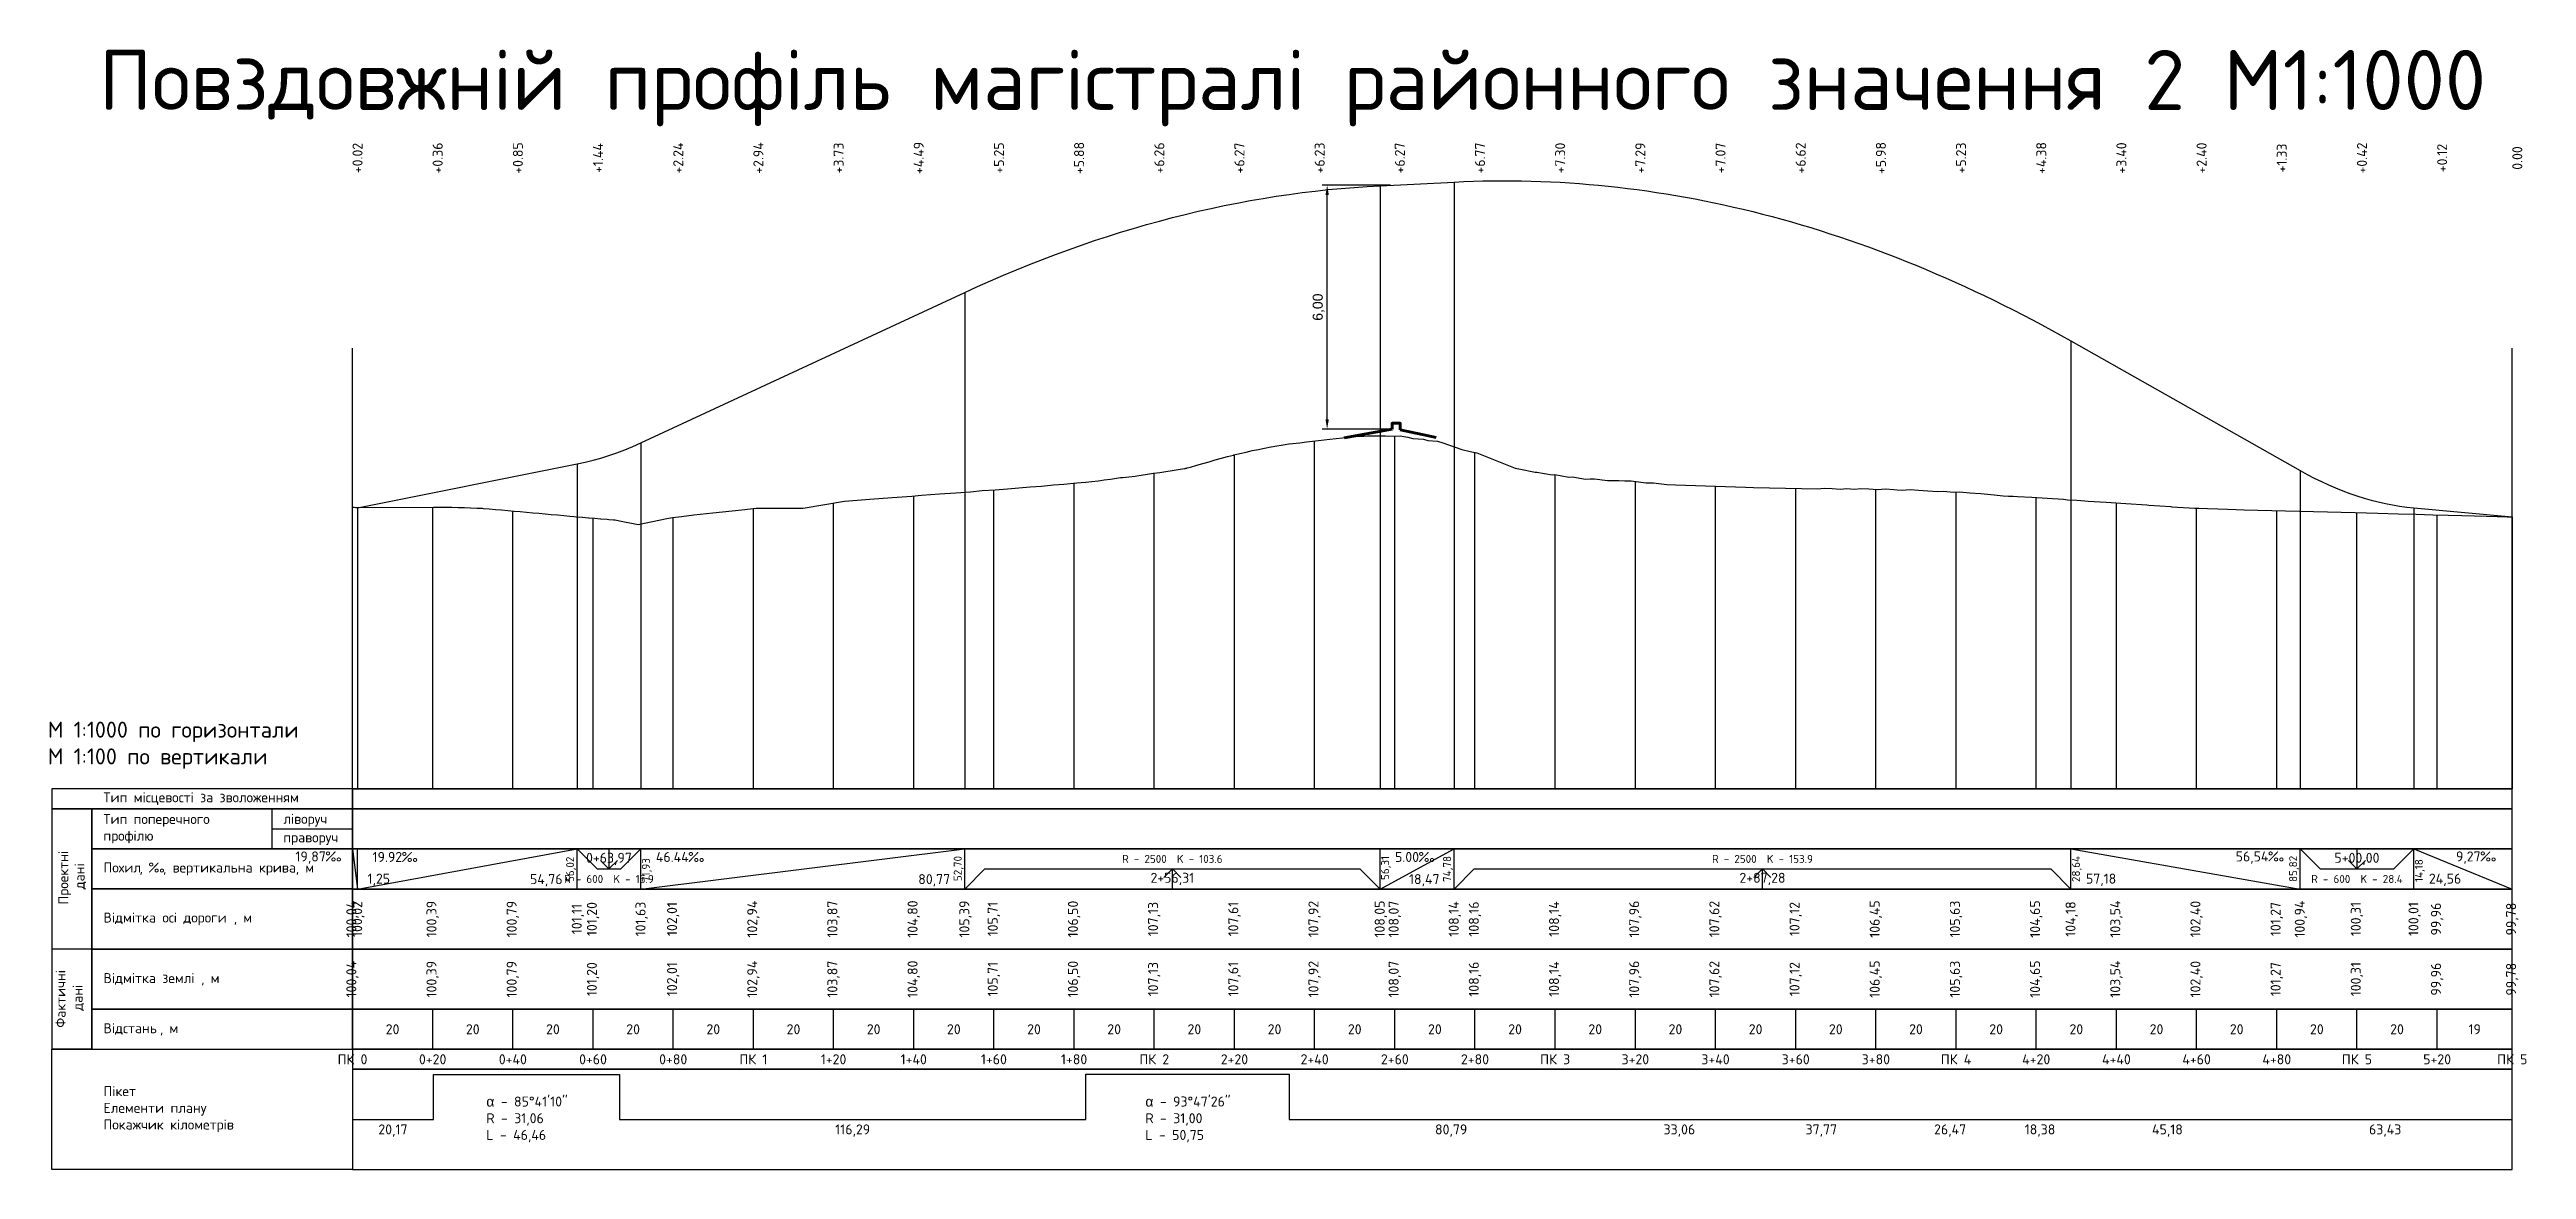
# Model space of a CAD drawing. Header units: metres. Extents: x 3746 to 7161, y 2134 to 3394.
# Drawn here: x 5309 to 5927, y 2203 to 2482 of the extents above; entities that cross this region are included whole.
import ezdxf

# ---------------------------------------------------------------- set-up
doc = ezdxf.new("R2010")
doc.units = ezdxf.units.M
for name, color, linetype in [('C-ROAD-PROF', 92, 'Continuous'), ('C-ROAD-PROF-BAND', 9, 'Continuous'), ('C-ROAD-PROF-BAND-HGEOM', 150, 'Continuous'), ('C-ROAD-PROF-GRID', 150, 'Continuous'), ('C-ROAD-PROF-LABEL', 7, 'Continuous'), ('C-ROAD-PROF-LINE', 1, 'Continuous'), ('вид_есткада-C-ROAD-PROF-TEXT', 7, 'Continuous'), ('ГП_Вид.Профиля', 7, 'Continuous')]:
    doc.layers.add(name, color=color, linetype=linetype)
doc.styles.get("Standard").update_dxf_attribs({"font": 'arial.ttf'})
doc.styles.add('СПДС', font='isocpeur.ttf')
doc.dimstyles.new('ISO-25', dxfattribs={"dimtxt": 2.5, "dimasz": 2.5, "dimexe": 1.25, "dimexo": 0.625, "dimtad": 1, "dimtxsty": 'Standard', "dimcen": 2.5, "dimadec": 0, "dimazin": 0, "dimtfac": 1, "dimtmove": 0, "dimatfit": 3, "dimfxl": 1, "dimarcsym": 0})

msp = doc.modelspace()

# ---------------------------------------------------------------- texts
at = {"style": 'СПДС'}
msp.add_text('Повздовжній профіль магістралі районного значення 2 М1:1000', height=15, dxfattribs=at).set_placement((5321.062, 2466.999))
at = {"layer": 'C-ROAD-PROF-BAND', "color": 1, "linetype": 'Continuous', "lineweight": -3, "char_height": 2.5, "attachment_point": 5, "rotation": 89.999981}
for s, insert in [('{\\fISOCPEUR|b0|i0|c204|p34;+0.02}', (5385.598, 2455.025)), ('{\\fISOCPEUR|b0|i0|c204|p34;+0.36}', (5405.598, 2455.025)), ('{\\fISOCPEUR|b0|i0|c204|p34;+0.85}', (5425.598, 2455.025)), ('{\\fISOCPEUR|b0|i0|c204|p34;+1.44}', (5445.598, 2455.025)), ('{\\fISOCPEUR|b0|i0|c204|p34;+2.24}', (5465.598, 2455.025)), ('{\\fISOCPEUR|b0|i0|c204|p34;+2.94}', (5485.598, 2455.025)), ('{\\fISOCPEUR|b0|i0|c204|p34;+3.73}', (5505.598, 2455.025)), ('{\\fISOCPEUR|b0|i0|c204|p34;+4.49}', (5525.598, 2455.025)), ('{\\fISOCPEUR|b0|i0|c204|p34;+5.25}', (5545.598, 2455.025)), ('{\\fISOCPEUR|b0|i0|c204|p34;+5.88}', (5565.598, 2455.025)), ('{\\fISOCPEUR|b0|i0|c204|p34;+6.26}', (5585.598, 2455.025)), ('{\\fISOCPEUR|b0|i0|c204|p34;+6.27}', (5605.598, 2455.025)), ('{\\fISOCPEUR|b0|i0|c204|p34;+6.23}', (5625.598, 2455.025)), ('{\\fISOCPEUR|b0|i0|c204|p34;+6.27}', (5645.598, 2455.025)), ('{\\fISOCPEUR|b0|i0|c204|p34;+6.77}', (5665.598, 2455.025)), ('{\\fISOCPEUR|b0|i0|c204|p34;+7.30}', (5685.598, 2455.025)), ('{\\fISOCPEUR|b0|i0|c204|p34;+7.29}', (5705.598, 2455.025)), ('{\\fISOCPEUR|b0|i0|c204|p34;+7.07}', (5725.598, 2455.025)), ('{\\fISOCPEUR|b0|i0|c204|p34;+6.62}', (5745.598, 2455.025)), ('{\\fISOCPEUR|b0|i0|c204|p34;+5.98}', (5765.598, 2455.025)), ('{\\fISOCPEUR|b0|i0|c204|p34;+5.23}', (5785.598, 2455.025)), ('{\\fISOCPEUR|b0|i0|c204|p34;+4.38}', (5805.598, 2455.025)), ('{\\fISOCPEUR|b0|i0|c204|p34;+3.40}', (5825.598, 2455.025)), ('{\\fISOCPEUR|b0|i0|c204|p34;+2.40}', (5845.598, 2455.025)), ('{\\fISOCPEUR|b0|i0|c204|p34;+1.33}', (5865.598, 2455.025)), ('{\\fISOCPEUR|b0|i0|c204|p34;+0.42}', (5885.598, 2455.025)), ('{\\fISOCPEUR|b0|i0|c204|p34;+0.12}', (5905.598, 2455.025)), ('{\\fISOCPEUR|b0|i0|c204|p34;0.00}', (5924.342, 2455.025))]:
    msp.add_mtext(s, dxfattribs=dict(at, insert=insert))
at = {"layer": 'C-ROAD-PROF-BAND', "color": 1, "linetype": 'Continuous', "lineweight": -3, "style": 'СПДС'}
for s, insert, char_height, attachment_point in [('19,87‰', (5381.975, 2281.963), 2.5, 3), ('19.92‰', (5389.35, 2281.838), 2.5, 1), ('46.44‰', (5460.028, 2281.838), 2.5, 1), ('R - 2500  K - 103.6', (5588.855, 2280.088), 2, 5), ('5.00‰', (5644.408, 2281.838), 2.5, 1), ('R - 2500  K - 153.9', (5736.061, 2280.088), 2, 5), ('56,54‰', (5866.541, 2281.963), 2.5, 3), ('9,27‰', (5919.467, 2281.963), 2.5, 3), ('1,25', (5388.098, 2273.338), 2.5, 7), ('54,76', (5436.739, 2273.213), 2.5, 9), ('80,77', (5533.428, 2273.213), 2.5, 9), ('2+56,31', (5588.855, 2275.088), 2.5, 5), ('18,47', (5655.507, 2273.213), 2.5, 9), ('2+87,28', (5736.061, 2275.088), 2.5, 5), ('57,18', (5816.741, 2273.338), 2.5, 7), ('24,56', (5902.281, 2273.338), 2.5, 7)]:
    msp.add_mtext(s, dxfattribs=dict(at, insert=insert, char_height=char_height, attachment_point=attachment_point))
for s, insert, char_height, attachment_point, rotation in [('56,02', (5438.864, 2274.338), 2, 4, 90), ('0+63,97', (5448.321, 2280.088), 2.5, 5, 0.004052), ('71,93', (5457.778, 2274.338), 2, 4, 90), ('52,70', (5535.553, 2280.838), 2, 6, 90), ('56,31', (5642.158, 2280.838), 2, 6, 90), ('74,78', (5657.632, 2280.838), 2, 6, 90), ('28,64', (5814.491, 2280.838), 2, 6, 90), ('85,82', (5868.666, 2274.338), 2, 4, 90), ('5+00,00', (5884.348, 2280.088), 2.5, 5, 0.004052), ('R - 600  K - 15.9', (5448.321, 2275.088), 2, 5, 0.004052), ('R - 600  K - 28.4', (5884.349, 2275.088), 2, 5, 0.004052), ('14,18', (5900.031, 2274.338), 2, 4, 90), ('100,04', (5384.348, 2265.088), 2.5, 5, 89.999981), ('100,02', (5387.35, 2265.088), 2.5, 8, 90), ('100,39', (5404.348, 2265.088), 2.5, 5, 89.999981), ('100,79', (5424.348, 2265.088), 2.5, 5, 89.999981), ('101,11', (5442.114, 2265.088), 2.5, 8, 90), ('101,20', (5444.348, 2265.088), 2.5, 5, 89.999981), ('101,63', (5458.028, 2265.088), 2.5, 8, 90), ('102,01', (5464.348, 2265.088), 2.5, 5, 89.999981), ('102,94', (5484.348, 2265.088), 2.5, 5, 89.999981), ('103,87', (5504.348, 2265.088), 2.5, 5, 89.999981), ('104,80', (5524.348, 2265.088), 2.5, 5, 89.999981), ('105,39', (5538.803, 2265.088), 2.5, 8, 90), ('105,71', (5544.348, 2265.088), 2.5, 5, 89.999981), ('106,50', (5564.348, 2265.088), 2.5, 5, 89.999981), ('107,13', (5584.348, 2265.088), 2.5, 5, 89.999981), ('107,61', (5604.348, 2265.088), 2.5, 5, 89.999981), ('107,92', (5624.348, 2265.088), 2.5, 5, 89.999981), ('108,05', (5642.408, 2265.088), 2.5, 8, 90), ('108,07', (5644.348, 2265.088), 2.5, 5, 89.999981), ('108,14', (5660.882, 2265.088), 2.5, 8, 90), ('108,16', (5664.348, 2265.088), 2.5, 5, 89.999981), ('108,14', (5684.348, 2265.088), 2.5, 5, 89.999981), ('107,96', (5704.348, 2265.088), 2.5, 5, 89.999981), ('107,62', (5724.348, 2265.088), 2.5, 5, 89.999981), ('107,12', (5744.348, 2265.088), 2.5, 5, 89.999981), ('106,45', (5764.348, 2265.088), 2.5, 5, 89.999981), ('105,63', (5784.348, 2265.088), 2.5, 5, 89.999981), ('104,65', (5804.348, 2265.088), 2.5, 5, 89.999981), ('104,18', (5814.741, 2265.088), 2.5, 8, 90), ('103,54', (5824.348, 2265.088), 2.5, 5, 89.999981), ('102,40', (5844.348, 2265.088), 2.5, 5, 89.999981), ('101,27', (5864.348, 2265.088), 2.5, 5, 89.999981), ('100,94', (5871.916, 2265.088), 2.5, 8, 90), ('100,31', (5884.348, 2265.088), 2.5, 5, 89.999981), ('100,01', (5900.281, 2265.088), 2.5, 8, 90), ('99,96', (5904.348, 2265.088), 2.5, 5, 89.999981), ('99,78', (5923.092, 2265.088), 2.5, 5, 89.999981)]:
    msp.add_mtext(s, dxfattribs=dict(at, insert=insert, char_height=char_height, attachment_point=attachment_point, rotation=rotation))
at = {"layer": 'C-ROAD-PROF-BAND', "color": 7, "linetype": 'Continuous', "lineweight": -3, "char_height": 2.5, "attachment_point": 5, "rotation": 89.999981, "style": 'СПДС'}
for s, insert in [('100,04', (5384.348, 2250.088)), ('100,39', (5404.348, 2250.088)), ('100,79', (5424.348, 2250.088)), ('101,20', (5444.348, 2250.088)), ('102,01', (5464.348, 2250.088)), ('102,94', (5484.348, 2250.088)), ('103,87', (5504.348, 2250.088)), ('104,80', (5524.348, 2250.088)), ('105,71', (5544.348, 2250.088)), ('106,50', (5564.348, 2250.088)), ('107,13', (5584.348, 2250.088)), ('107,61', (5604.348, 2250.088)), ('107,92', (5624.348, 2250.088)), ('108,07', (5644.348, 2250.088)), ('108,16', (5664.348, 2250.088)), ('108,14', (5684.348, 2250.088)), ('107,96', (5704.348, 2250.088)), ('107,62', (5724.348, 2250.088)), ('107,12', (5744.348, 2250.088)), ('106,45', (5764.348, 2250.088)), ('105,63', (5784.348, 2250.088)), ('104,65', (5804.348, 2250.088)), ('103,54', (5824.348, 2250.088)), ('102,40', (5844.348, 2250.088)), ('101,27', (5864.348, 2250.088)), ('100,31', (5884.348, 2250.088)), ('99,96', (5904.348, 2250.088)), ('99,78', (5923.092, 2250.088))]:
    msp.add_mtext(s, dxfattribs=dict(at, insert=insert))
at = {"layer": 'C-ROAD-PROF-BAND', "color": 7, "linetype": 'Continuous', "lineweight": -3, "char_height": 2.5, "style": 'СПДС'}
for s, insert, attachment_point in [('ПК 0', (5384.348, 2230.088), 5), ('ПК 1', (5484.348, 2230.088), 5), ('ПК 2', (5584.348, 2230.088), 5), ('ПК 3', (5684.348, 2230.088), 5), ('ПК 4', (5784.348, 2230.088), 5), ('ПК 5', (5884.348, 2230.088), 5), ('ПК 5', (5923.092, 2230.088), 5), ('{\\fArial|b0|i0|c204|p32;α} - {\\fISOCPEUR|b0|i0|c204|p34;85°41\'10"}\\PR - 31,06\\PL - 46,46', (5417.732, 2215.088), 4), ('{\\fArial|b0|i0|c204|p32;α} - {\\fISOCPEUR|b0|i0|c204|p34;93°47\'26"}\\PR - 31,00\\PL - 50,75', (5582.124, 2215.088), 4), ('20,17', (5394.432, 2213.838), 2), ('116,29', (5509.116, 2213.838), 2), ('80,79', (5658.402, 2213.838), 2), ('33,06', (5715.324, 2213.838), 2), ('37,77', (5750.737, 2213.838), 2), ('26,47', (5782.86, 2213.838), 2), ('18,38', (5805.288, 2213.838), 2), ('45,18', (5837.07, 2213.838), 2), ('63,43', (5891.377, 2213.838), 2)]:
    msp.add_mtext(s, dxfattribs=dict(at, insert=insert, attachment_point=attachment_point))
at = {"layer": 'C-ROAD-PROF-BAND', "color": 9, "linetype": 'Continuous', "lineweight": -3, "char_height": 2.5, "attachment_point": 5, "style": 'СПДС'}
for s, insert in [('{\\C7;0+20}', (5404.348, 2230.088)), ('{\\C7;0+40}', (5424.348, 2230.088)), ('{\\C7;0+60}', (5444.348, 2230.088)), ('{\\C7;0+80}', (5464.348, 2230.088)), ('{\\C7;1+20}', (5504.348, 2230.088)), ('{\\C7;1+40}', (5524.348, 2230.088)), ('{\\C7;1+60}', (5544.348, 2230.088)), ('{\\C7;1+80}', (5564.348, 2230.088)), ('{\\C7;2+20}', (5604.348, 2230.088)), ('{\\C7;2+40}', (5624.348, 2230.088)), ('{\\C7;2+60}', (5644.348, 2230.088)), ('{\\C7;2+80}', (5664.348, 2230.088)), ('{\\C7;3+20}', (5704.348, 2230.088)), ('{\\C7;3+40}', (5724.348, 2230.088)), ('{\\C7;3+60}', (5744.348, 2230.088)), ('{\\C7;3+80}', (5764.348, 2230.088)), ('{\\C7;4+20}', (5804.348, 2230.088)), ('{\\C7;4+40}', (5824.348, 2230.088)), ('{\\C7;4+60}', (5844.348, 2230.088)), ('{\\C7;4+80}', (5864.348, 2230.088)), ('{\\C7;5+20}', (5904.348, 2230.088))]:
    msp.add_mtext(s, dxfattribs=dict(at, insert=insert))
at = {"layer": 'C-ROAD-PROF-LABEL', "color": 7, "linetype": 'Continuous', "lineweight": -3, "insert": (5308.348, 2302.598), "char_height": 4, "attachment_point": 7, "style": 'СПДС'}
msp.add_mtext('M 1:1000 по горизонтали\\PM 1:100 по вертикали', dxfattribs=at)
at = {"layer": 'вид_есткада-C-ROAD-PROF-TEXT', "color": 7, "linetype": 'Continuous', "lineweight": -3, "char_height": 2.5, "attachment_point": 5, "style": 'СПДС'}
for s, insert in [('20', (5394.348, 2237.588)), ('20', (5414.348, 2237.588)), ('20', (5434.348, 2237.588)), ('20', (5454.348, 2237.588)), ('20', (5474.348, 2237.588)), ('20', (5494.348, 2237.588)), ('20', (5514.348, 2237.588)), ('20', (5534.348, 2237.588)), ('20', (5554.348, 2237.588)), ('20', (5574.348, 2237.588)), ('20', (5594.348, 2237.588)), ('20', (5614.348, 2237.588)), ('20', (5634.348, 2237.588)), ('20', (5654.348, 2237.588)), ('20', (5674.348, 2237.588)), ('20', (5694.348, 2237.588)), ('20', (5714.348, 2237.588)), ('20', (5734.348, 2237.588)), ('20', (5754.348, 2237.588)), ('20', (5774.348, 2237.588)), ('20', (5794.348, 2237.588)), ('20', (5814.348, 2237.588)), ('20', (5834.348, 2237.588)), ('20', (5854.348, 2237.588)), ('20', (5874.348, 2237.588)), ('20', (5894.348, 2237.588)), ('19', (5913.72, 2237.588))]:
    msp.add_mtext(s, dxfattribs=dict(at, insert=insert))

# ---------------------------------------------------------------- blocks, each defined once
blk = doc.blocks.new('Профиль - Форма 5')
blk.add_line((-25, -20), (-25, -10))
for points in [[(-80, -10), (-5, -10), (-5, -5), (-80, -5)], [(-80, -70), (-70, -70), (-70, -10), (-80, -10)], [(-70, -20), (-5, -20), (-5, -10), (-70, -10)], [(-70, -30), (-5, -30), (-5, -20), (-70, -20)], [(-70, -45), (-5, -45), (-5, -30), (-70, -30)], [(-70, -60), (-5, -60), (-5, -45), (-70, -45)], [(-70, -70), (-5, -70), (-5, -60), (-70, -60)], [(-5, -100), (-80, -100), (-80, -70), (-5, -70)]]:
    blk.add_lwpolyline(points, close=True)
for points in [[(-25, -15), (-5, -15)], [(-70, -45), (-80, -45)], [(-70, -70), (-80, -70)]]:
    blk.add_lwpolyline(points)
at = {"style": 'СПДС'}
for s, p in [('Тип місцевості за зволоженням', (-67.13, -8.38)), ('Тип поперечного', (-67.13, -13.79)), ('ліворуч', (-22.25, -13.75)), ('профілю', (-67.13, -17.96)), ('праворуч', (-22.25, -18.38)), ('Похил', (-67.13, -25.9)), ('‰', (-55.76, -25.9)), ('вертикальна крива', (-49.89, -25.9)), ('м', (-16.78, -25.9)), (', ', (-58.13, -25.9)), (', ', (-52.27, -25.9)), (', ', (-19.16, -25.9)), ('Відмітка осі дороги', (-67.13, -38.38)), ('м', (-32.26, -38.38)), (', ', (-34.63, -38.38)), ('Відмітка землі', (-67.13, -53.5)), (', ', (-42.76, -53.5)), ('м', (-40.38, -53.5)), ('Відстань', (-67.13, -66)), (', ', (-53.05, -66)), ('м', (-50.68, -66)), ('Пікет', (-67.13, -81.71)), ('Елементи плану', (-67.13, -85.88)), ('Покажчик кілометрів', (-67.13, -90.04))]:
    blk.add_text(s, height=2.5, dxfattribs=at).set_placement(p)
for s, p in [('Проектні ', (-75.89, -33.89)), ('дані', (-71.84, -30.09)), ('Фактичні', (-76.58, -64.63)), ('дані', (-72.33, -60.41))]:
    blk.add_text(s, height=2.5, rotation=90, dxfattribs=at).set_placement(p)
blk = doc.blocks.new('*D4')
at = {"color": 0, "lineweight": -2, "transparency": 16777216}
for p, q in [((5643.26, 2448.27), (5626.22, 2448.27)), ((5627.47, 2389.84), (5627.47, 2445.77)), ((5643.06, 2387.34), (5626.22, 2387.34))]:
    blk.add_line(p, q, dxfattribs=at)
at = {"color": 0, "transparency": 16777216}
for points in [[(5627.06, 2445.77), (5627.89, 2445.77), (5627.47, 2448.27)], [(5627.06, 2389.84), (5627.89, 2389.84), (5627.47, 2387.34)]]:
    blk.add_solid(points, dxfattribs=at)
at = {"layer": 'Defpoints', "color": 0, "transparency": 16777216}
for p in [(5627.47, 2448.27), (5643.88, 2448.27), (5643.68, 2387.34)]:
    blk.add_point(p, dxfattribs=at)
at = {"color": 0, "transparency": 16777216, "insert": (5625.35, 2417.8), "char_height": 2.5, "attachment_point": 5, "rotation": 90}
blk.add_mtext('6,00', dxfattribs=at)

# ---------------------------------------------------------------- dimensions: what is measured, and where the dimension line sits
dim = msp.add_linear_dim(base=(5627.475, 2448.265), p1=(5643.684, 2387.337), p2=(5643.88, 2448.265), angle=90, text='6,00', dimstyle='ISO-25')
dim.commit()
dim.dimension.update_dxf_attribs({"geometry": '*D4', "text_midpoint": (5625.347, 2417.801)})

# ---------------------------------------------------------------- linework, layer by layer
at = {"layer": 'C-ROAD-PROF', "color": 92, "linetype": 'Continuous', "lineweight": -3}
msp.add_line((5384.348, 2297.598), (5384.348, 2407.598), dxfattribs=at)
at = {"layer": 'C-ROAD-PROF', "color": 7, "linetype": 'Continuous', "lineweight": -3, "ltscale": 2, "flags": 128}
msp.add_lwpolyline([(5384.348, 2367.781), (5404.515, 2367.909), (5406.064, 2367.897), (5407.612, 2367.878), (5409.161, 2367.852), (5410.709, 2367.818), (5412.258, 2367.776), (5413.806, 2367.727), (5415.355, 2367.671), (5416.085, 2367.642), (5416.113, 2367.64), (5416.667, 2367.598), (5416.903, 2367.579), (5418.452, 2367.452), (5420, 2367.322), (5421.549, 2367.189), (5423.097, 2367.054), (5424.646, 2366.917), (5426.195, 2366.778), (5427.743, 2366.638), (5429.292, 2366.496), (5430.84, 2366.354), (5432.389, 2366.212), (5433.937, 2366.07), (5435.486, 2365.928), (5437.034, 2365.787), (5438.583, 2365.647), (5439.598, 2365.556), (5440.131, 2365.508), (5441.68, 2365.372), (5443.228, 2365.237), (5443.405, 2365.222), (5444.777, 2365.111), (5446.25, 2364.995), (5446.325, 2364.989), (5447.874, 2364.871), (5448.261, 2364.843), (5449.422, 2364.763), (5449.843, 2364.736), (5450.971, 2364.513), (5455.614, 2363.598), (5462.762, 2365.093), (5464.197, 2365.316), (5466.429, 2365.592), (5469.515, 2365.972), (5474.212, 2366.477), (5481.442, 2367.253), (5485.053, 2367.598), (5485.409, 2367.6), (5487.967, 2367.615), (5488.098, 2367.616), (5492.284, 2367.641), (5492.589, 2367.644), (5492.913, 2367.648), (5496.73, 2367.672), (5507.085, 2369.379), (5513.357, 2369.861), (5518.946, 2370.273), (5523.859, 2370.611), (5526.265, 2370.87), (5530.798, 2371.191), (5534.825, 2371.466), (5538.531, 2371.702), (5541.379, 2372.037), (5544.675, 2372.244), (5547.734, 2372.437), (5550.58, 2372.742), (5553.351, 2372.921), (5556.221, 2373.088), (5559.224, 2373.429), (5561.767, 2373.582), (5565.007, 2373.962), (5567.211, 2374.098), (5567.262, 2374.105), (5568.8, 2374.295), (5570.337, 2374.492), (5570.897, 2374.566), (5571.875, 2374.694), (5573.413, 2374.902), (5574.951, 2375.114), (5575.954, 2375.255), (5576.488, 2375.309), (5578.026, 2375.473), (5578.041, 2375.475), (5579.564, 2375.645), (5579.959, 2375.692), (5581.102, 2375.862), (5582.639, 2376.094), (5584.177, 2376.329), (5585.715, 2376.566), (5587.253, 2376.805), (5588.79, 2377.044), (5590.328, 2377.284), (5591.866, 2377.523), (5592.144, 2377.566), (5592.251, 2377.582), (5592.351, 2377.598), (5592.433, 2377.622), (5592.568, 2377.662), (5593.404, 2377.906), (5594.941, 2378.353), (5596.479, 2378.796), (5598.017, 2379.234), (5599.555, 2379.666), (5601.092, 2380.091), (5602.63, 2380.507), (5604.086, 2380.893), (5604.168, 2380.913), (5605.706, 2381.284), (5607.243, 2381.642), (5608.216, 2381.859), (5608.781, 2381.986), (5610.319, 2382.315), (5610.673, 2382.388), (5611.857, 2382.629), (5613.394, 2382.927), (5613.507, 2382.947), (5614.932, 2383.207), (5615.974, 2383.384), (5616.47, 2383.469), (5617.946, 2383.703), (5618.008, 2383.709), (5620.694, 2383.978), (5622.352, 2384.225), (5625.321, 2384.516), (5626.727, 2384.721), (5628.177, 2384.866), (5631.258, 2385.16), (5634.599, 2385.479), (5635.701, 2385.589), (5636.633, 2385.633), (5637.497, 2385.654), (5638.355, 2385.646), (5641.231, 2385.716), (5642.03, 2385.666), (5642.887, 2385.579), (5645.705, 2385.655), (5646.573, 2385.537), (5647.597, 2385.316), (5648.866, 2385.043), (5651.474, 2384.834), (5652.567, 2384.523), (5654.994, 2384.313), (5656.307, 2383.91), (5657.989, 2383.394), (5661.087, 2382.298), (5663.148, 2381.808), (5664.82, 2381.411), (5668.977, 2379.749), (5674.361, 2377.598), (5675.195, 2377.42), (5675.269, 2377.422), (5679.39, 2376.622), (5679.794, 2376.641), (5683.589, 2375.972), (5684.264, 2376.001), (5687.74, 2375.393), (5688.656, 2375.428), (5691.899, 2374.908), (5693.043, 2374.941), (5694.163, 2374.962), (5697.414, 2374.512), (5698.784, 2374.519), (5698.796, 2374.519), (5700.192, 2374.505), (5701.718, 2374.466), (5703.287, 2374.416), (5706.962, 2373.991), (5708.84, 2373.92), (5712.237, 2373.542), (5714.345, 2373.466), (5731.852, 2372.864), (5733.786, 2372.806), (5749.802, 2372.478), (5751.44, 2372.596), (5753.424, 2372.513), (5755.481, 2372.411), (5757.041, 2372.536), (5759.042, 2372.416), (5760.596, 2372.548), (5762.602, 2372.422), (5764.711, 2372.29), (5766.772, 2372.439), (5768.787, 2372.279), (5769.623, 2372.212), (5770.929, 2372.119), (5772.867, 2372.295), (5774.998, 2372.132), (5777.265, 2371.959), (5779.68, 2371.775), (5781.245, 2371.839), (5783.724, 2371.641), (5785.236, 2371.706), (5787.785, 2371.493), (5790.525, 2371.264), (5793.869, 2370.948), (5796.097, 2370.738), (5797.465, 2370.654), (5798.585, 2370.62), (5799.68, 2370.586), (5803.262, 2370.361), (5807.081, 2370.121), (5811.162, 2369.866), (5812.148, 2369.751), (5814.478, 2369.608), (5816.451, 2369.489), (5817.281, 2369.396), (5821.796, 2369.129), (5826.67, 2368.807), (5831.929, 2368.459), (5832.424, 2368.389), (5837.925, 2368.041), (5838.179, 2368.007), (5843.899, 2367.661), (5843.925, 2367.657), (5844.929, 2367.598), (5847.102, 2367.536), (5849.641, 2367.463), (5852.087, 2367.394), (5854.18, 2367.321), (5856.195, 2367.251), (5859.662, 2367.158), (5883.912, 2366.532), (5889.536, 2366.375), (5894.588, 2366.234), (5899.15, 2366.106), (5903.29, 2365.99), (5907.065, 2365.884), (5910.521, 2365.788), (5913.696, 2365.699), (5916.624, 2365.617), (5919.332, 2365.541), (5921.844, 2365.471)], dxfattribs=at)
at = {"layer": 'C-ROAD-PROF', "color": 5, "linetype": 'Continuous', "lineweight": 100, "ltscale": 2, "flags": 128}
for points in [[(5631.702, 2385.18), (5639.569, 2386.596), (5643.684, 2387.337)], [(5643.684, 2387.337), (5643.684, 2388.837), (5645.689, 2388.837), (5645.689, 2387.208)], [(5645.689, 2387.208), (5651.206, 2385.999), (5654.629, 2385.249)]]:
    msp.add_lwpolyline(points, dxfattribs=at)
at = {"layer": 'C-ROAD-PROF', "color": 92, "linetype": 'Continuous', "lineweight": -3, "ltscale": 2, "flags": 128}
for points in [[(5384.348, 2368.003), (5385.6, 2367.754)], [(5921.844, 2365.471), (5923.092, 2365.436), (5923.092, 2365.436)]]:
    msp.add_lwpolyline(points, dxfattribs=at)
at = {"layer": 'C-ROAD-PROF-BAND', "color": 7, "linetype": 'Continuous', "lineweight": -3}
for p, q in [((5384.348, 2272.588), (5384.348, 2282.588)), ((5385.6, 2272.588), (5385.6, 2282.588)), ((5440.364, 2272.588), (5440.364, 2282.588)), ((5456.278, 2272.588), (5456.278, 2282.588)), ((5537.053, 2272.588), (5537.053, 2282.588)), ((5640.658, 2272.588), (5640.658, 2282.588)), ((5659.132, 2272.588), (5659.132, 2282.588)), ((5812.991, 2272.588), (5812.991, 2282.588)), ((5870.166, 2272.588), (5870.166, 2282.588)), ((5898.531, 2272.588), (5898.531, 2282.588)), ((5384.348, 2232.588), (5384.348, 2242.588)), ((5404.348, 2232.588), (5404.348, 2242.588)), ((5424.348, 2232.588), (5424.348, 2242.588)), ((5444.348, 2232.588), (5444.348, 2242.588)), ((5464.348, 2232.588), (5464.348, 2242.588)), ((5484.348, 2232.588), (5484.348, 2242.588)), ((5504.348, 2232.588), (5504.348, 2242.588)), ((5524.348, 2232.588), (5524.348, 2242.588)), ((5544.348, 2232.588), (5544.348, 2242.588)), ((5564.348, 2232.588), (5564.348, 2242.588)), ((5584.348, 2232.588), (5584.348, 2242.588)), ((5604.348, 2232.588), (5604.348, 2242.588)), ((5624.348, 2232.588), (5624.348, 2242.588)), ((5644.348, 2232.588), (5644.348, 2242.588)), ((5664.348, 2232.588), (5664.348, 2242.588)), ((5684.348, 2232.588), (5684.348, 2242.588)), ((5704.348, 2232.588), (5704.348, 2242.588)), ((5724.348, 2232.588), (5724.348, 2242.588)), ((5744.348, 2232.588), (5744.348, 2242.588)), ((5764.348, 2232.588), (5764.348, 2242.588)), ((5784.348, 2232.588), (5784.348, 2242.588)), ((5804.348, 2232.588), (5804.348, 2242.588)), ((5824.348, 2232.588), (5824.348, 2242.588)), ((5844.348, 2232.588), (5844.348, 2242.588)), ((5864.348, 2232.588), (5864.348, 2242.588)), ((5884.348, 2232.588), (5884.348, 2242.588)), ((5904.348, 2232.588), (5904.348, 2242.588)), ((5923.092, 2232.588), (5923.092, 2242.588))]:
    msp.add_line(p, q, dxfattribs=at)
at = {"layer": 'C-ROAD-PROF-BAND', "color": 1, "linetype": 'Continuous', "lineweight": -3}
for p, q in [((5384.348, 2282.588), (5385.6, 2272.588)), ((5385.6, 2272.588), (5440.364, 2282.588)), ((5440.364, 2282.588), (5445.364, 2277.588)), ((5448.321, 2282.588), (5448.321, 2277.589)), ((5456.278, 2282.588), (5451.279, 2277.589)), ((5456.278, 2272.588), (5537.053, 2282.588)), ((5640.658, 2272.588), (5659.132, 2282.588)), ((5812.991, 2282.588), (5870.166, 2272.588)), ((5870.166, 2282.588), (5875.166, 2277.588)), ((5884.348, 2282.588), (5884.349, 2277.589)), ((5898.531, 2282.588), (5893.531, 2277.589)), ((5898.531, 2282.588), (5923.092, 2272.588)), ((5445.364, 2277.588), (5451.279, 2277.589)), ((5448.321, 2277.589), (5446.2, 2279.71)), ((5448.321, 2277.589), (5450.442, 2279.71)), ((5537.053, 2272.588), (5542.053, 2277.588)), ((5542.053, 2277.588), (5635.658, 2277.588)), ((5588.855, 2277.588), (5586.734, 2275.467)), ((5588.855, 2272.588), (5588.855, 2277.588)), ((5588.855, 2277.588), (5590.976, 2275.467)), ((5640.658, 2272.588), (5635.658, 2277.588)), ((5659.132, 2272.588), (5664.132, 2277.588)), ((5664.132, 2277.588), (5807.991, 2277.588)), ((5736.061, 2277.588), (5733.94, 2275.467)), ((5736.061, 2272.588), (5736.061, 2277.588)), ((5736.061, 2277.588), (5738.182, 2275.467)), ((5812.991, 2272.588), (5807.991, 2277.588)), ((5875.166, 2277.588), (5893.531, 2277.589)), ((5884.349, 2277.589), (5882.227, 2279.71)), ((5884.349, 2277.589), (5886.47, 2279.71))]:
    msp.add_line(p, q, dxfattribs=at)
at = {"layer": 'C-ROAD-PROF-BAND', "color": 7, "linetype": 'Continuous', "lineweight": -3}
for points in [[(5384.348, 2292.588), (5923.092, 2292.588), (5923.092, 2297.588), (5384.348, 2297.588)], [(5384.348, 2282.588), (5923.092, 2282.588), (5923.092, 2292.588), (5384.348, 2292.588)], [(5384.348, 2272.588), (5923.092, 2272.588), (5923.092, 2282.588), (5384.348, 2282.588)], [(5384.348, 2257.588), (5923.092, 2257.588), (5923.092, 2272.588), (5384.348, 2272.588)], [(5384.348, 2242.588), (5923.092, 2242.588), (5923.092, 2257.588), (5384.348, 2257.588)], [(5384.348, 2232.588), (5923.092, 2232.588), (5923.092, 2242.588), (5384.348, 2242.588)], [(5384.348, 2227.588), (5923.092, 2227.588), (5923.092, 2232.588), (5384.348, 2232.588)], [(5384.348, 2202.588), (5923.092, 2202.588), (5923.092, 2227.588), (5384.348, 2227.588)]]:
    msp.add_3dface(points, dxfattribs=at)
at = {"layer": 'C-ROAD-PROF-BAND-HGEOM', "color": 7, "linetype": 'Continuous', "lineweight": -3}
for p, q in [((5404.515, 2215.088), (5404.515, 2226.315)), ((5404.515, 2226.315), (5450.971, 2226.315)), ((5450.971, 2226.315), (5450.971, 2215.088)), ((5567.262, 2215.088), (5567.262, 2226.338)), ((5567.262, 2226.338), (5618.008, 2226.338)), ((5618.008, 2226.338), (5618.008, 2215.088)), ((5384.348, 2215.088), (5404.515, 2215.088)), ((5450.971, 2215.088), (5567.262, 2215.088)), ((5618.008, 2215.088), (5923.092, 2215.088))]:
    msp.add_line(p, q, dxfattribs=at)
at = {"layer": 'C-ROAD-PROF-GRID', "color": 150, "linetype": 'Continuous', "lineweight": -3}
for p, q in [((5644.348, 2297.598), (5644.348, 2385.618)), ((5604.348, 2297.598), (5604.348, 2380.957)), ((5624.348, 2297.598), (5624.348, 2384.421)), ((5664.348, 2297.598), (5664.348, 2381.523)), ((5564.348, 2297.598), (5564.348, 2373.885)), ((5584.348, 2297.598), (5584.348, 2376.356)), ((5684.348, 2297.598), (5684.348, 2375.986)), ((5704.348, 2297.598), (5704.348, 2374.293)), ((5724.348, 2297.598), (5724.348, 2373.122)), ((5744.348, 2297.598), (5744.348, 2372.589)), ((5384.348, 2297.598), (5384.348, 2367.781)), ((5404.348, 2297.598), (5404.348, 2367.908)), ((5424.348, 2297.598), (5424.348, 2366.943)), ((5484.348, 2297.598), (5484.348, 2367.531)), ((5504.348, 2297.598), (5504.348, 2368.928)), ((5524.348, 2297.598), (5524.348, 2370.664)), ((5544.348, 2297.598), (5544.348, 2372.224)), ((5764.348, 2297.598), (5764.348, 2372.313)), ((5784.348, 2297.598), (5784.348, 2371.668)), ((5804.348, 2297.598), (5804.348, 2370.293)), ((5824.348, 2297.598), (5824.348, 2368.96)), ((5844.348, 2297.598), (5844.348, 2367.632)), ((5864.348, 2297.598), (5864.348, 2367.037)), ((5884.348, 2297.598), (5884.348, 2366.52)), ((5444.348, 2297.598), (5444.348, 2365.146)), ((5464.348, 2297.598), (5464.348, 2365.335)), ((5904.348, 2297.598), (5904.348, 2365.96)), ((5923.092, 2297.598), (5923.092, 2365.436))]:
    msp.add_line(p, q, dxfattribs=at)
at = {"layer": 'C-ROAD-PROF-LABEL', "color": 1, "linetype": 'Continuous', "lineweight": -3}
for p, q in [((5640.658, 2448.104), (5640.658, 2297.598)), ((5659.132, 2449.028), (5659.132, 2297.598)), ((5537.053, 2421.456), (5537.053, 2297.598)), ((5812.991, 2409.375), (5812.991, 2297.598)), ((5456.278, 2383.942), (5456.278, 2297.598)), ((5440.364, 2378.662), (5440.364, 2297.598)), ((5870.166, 2377.046), (5870.166, 2297.598)), ((5385.6, 2367.754), (5385.6, 2297.598)), ((5898.531, 2367.713), (5898.531, 2297.598)), ((5923.092, 2365.436), (5923.092, 2297.598))]:
    msp.add_line(p, q, dxfattribs=at)
at = {"layer": 'C-ROAD-PROF-LABEL', "color": 7, "linetype": 'Continuous', "lineweight": -3}
for p, q in [((5923.092, 2297.598), (5923.092, 2407.598)), ((5384.348, 2297.598), (5923.092, 2297.598))]:
    msp.add_line(p, q, dxfattribs=at)
at = {"layer": 'C-ROAD-PROF-LINE', "color": 1, "linetype": 'Continuous', "lineweight": 30, "ltscale": 2, "flags": 128}
for points in [[(5537.053, 2421.456), (5540.29, 2422.938), (5543.528, 2424.379), (5546.766, 2425.778), (5550.003, 2427.135), (5553.241, 2428.45), (5556.479, 2429.723), (5559.716, 2430.954), (5562.954, 2432.143), (5566.192, 2433.29), (5569.429, 2434.396), (5572.667, 2435.459), (5575.904, 2436.48), (5579.142, 2437.46), (5582.38, 2438.397), (5585.617, 2439.293), (5588.855, 2440.147), (5592.093, 2440.959), (5595.33, 2441.728), (5598.568, 2442.456), (5601.806, 2443.142), (5605.043, 2443.786), (5608.281, 2444.389), (5611.519, 2444.949), (5614.756, 2445.467), (5617.994, 2445.943), (5621.232, 2446.378), (5624.469, 2446.77), (5627.707, 2447.121), (5630.945, 2447.43), (5634.182, 2447.696), (5637.42, 2447.921), (5640.658, 2448.104)], [(5640.658, 2448.104), (5659.132, 2449.028)], [(5659.132, 2449.028), (5661.536, 2449.136), (5663.94, 2449.222), (5666.344, 2449.284), (5668.748, 2449.323), (5671.152, 2449.34), (5673.556, 2449.333), (5675.96, 2449.303), (5678.364, 2449.249), (5680.768, 2449.173), (5683.172, 2449.074), (5685.576, 2448.951), (5687.98, 2448.806), (5690.384, 2448.637), (5692.788, 2448.445), (5695.192, 2448.23), (5697.596, 2447.992), (5700, 2447.731), (5702.404, 2447.446), (5704.809, 2447.139), (5707.213, 2446.808), (5709.617, 2446.454), (5712.021, 2446.078), (5714.425, 2445.678), (5716.829, 2445.255), (5719.233, 2444.808), (5721.637, 2444.339), (5724.041, 2443.847), (5726.445, 2443.331), (5728.849, 2442.792), (5731.253, 2442.231), (5733.657, 2441.646), (5736.061, 2441.038), (5738.465, 2440.407), (5740.869, 2439.752), (5743.273, 2439.075), (5745.677, 2438.375), (5748.081, 2437.651), (5750.485, 2436.904), (5752.889, 2436.134), (5755.294, 2435.341), (5757.698, 2434.525), (5760.102, 2433.686), (5762.506, 2432.824), (5764.91, 2431.939), (5767.314, 2431.03), (5769.718, 2430.098), (5772.122, 2429.144), (5774.526, 2428.166), (5776.93, 2427.165), (5779.334, 2426.141), (5781.738, 2425.093), (5784.142, 2424.023), (5786.546, 2422.929), (5788.95, 2421.813), (5791.354, 2420.673), (5793.758, 2419.51), (5796.162, 2418.324), (5798.566, 2417.115), (5800.97, 2415.883), (5803.374, 2414.628), (5805.779, 2413.349), (5808.183, 2412.048), (5810.587, 2410.723), (5812.991, 2409.375)], [(5456.278, 2383.942), (5537.053, 2421.456)], [(5812.991, 2409.375), (5870.166, 2377.046)], [(5440.364, 2378.662), (5442.353, 2379.091), (5444.342, 2379.586), (5446.331, 2380.147), (5448.321, 2380.774), (5450.31, 2381.467), (5452.299, 2382.226), (5454.289, 2383.051), (5456.278, 2383.942)], [(5384.348, 2368.003), (5385.6, 2367.754), (5440.364, 2378.662)], [(5870.166, 2377.046), (5871.939, 2376.07), (5873.711, 2375.146), (5875.484, 2374.275), (5877.257, 2373.456), (5879.03, 2372.689), (5880.803, 2371.975), (5882.575, 2371.313), (5884.348, 2370.703), (5886.121, 2370.146), (5887.894, 2369.641), (5889.667, 2369.189), (5891.439, 2368.789), (5893.212, 2368.441), (5894.985, 2368.146), (5896.758, 2367.903), (5898.531, 2367.713)], [(5898.531, 2367.713), (5923.092, 2365.436)]]:
    msp.add_lwpolyline(points, dxfattribs=at)

# ---------------------------------------------------------------- block references
at = {"layer": 'ГП_Вид.Профиля', "color": 7, "linetype": 'Continuous', "lineweight": -3}
msp.add_blockref('Профиль - Форма 5', (5389.348, 2302.598), dxfattribs=at)

msp.set_redraw_order([(e.dxf.handle, doc.entitydb.next_handle()) for e in msp.query("TEXT MTEXT ATTDEF DIMENSION ARC_DIMENSION")])  # texts and dimensions are drawn at this point

doc.saveas('drawing.dxf')
